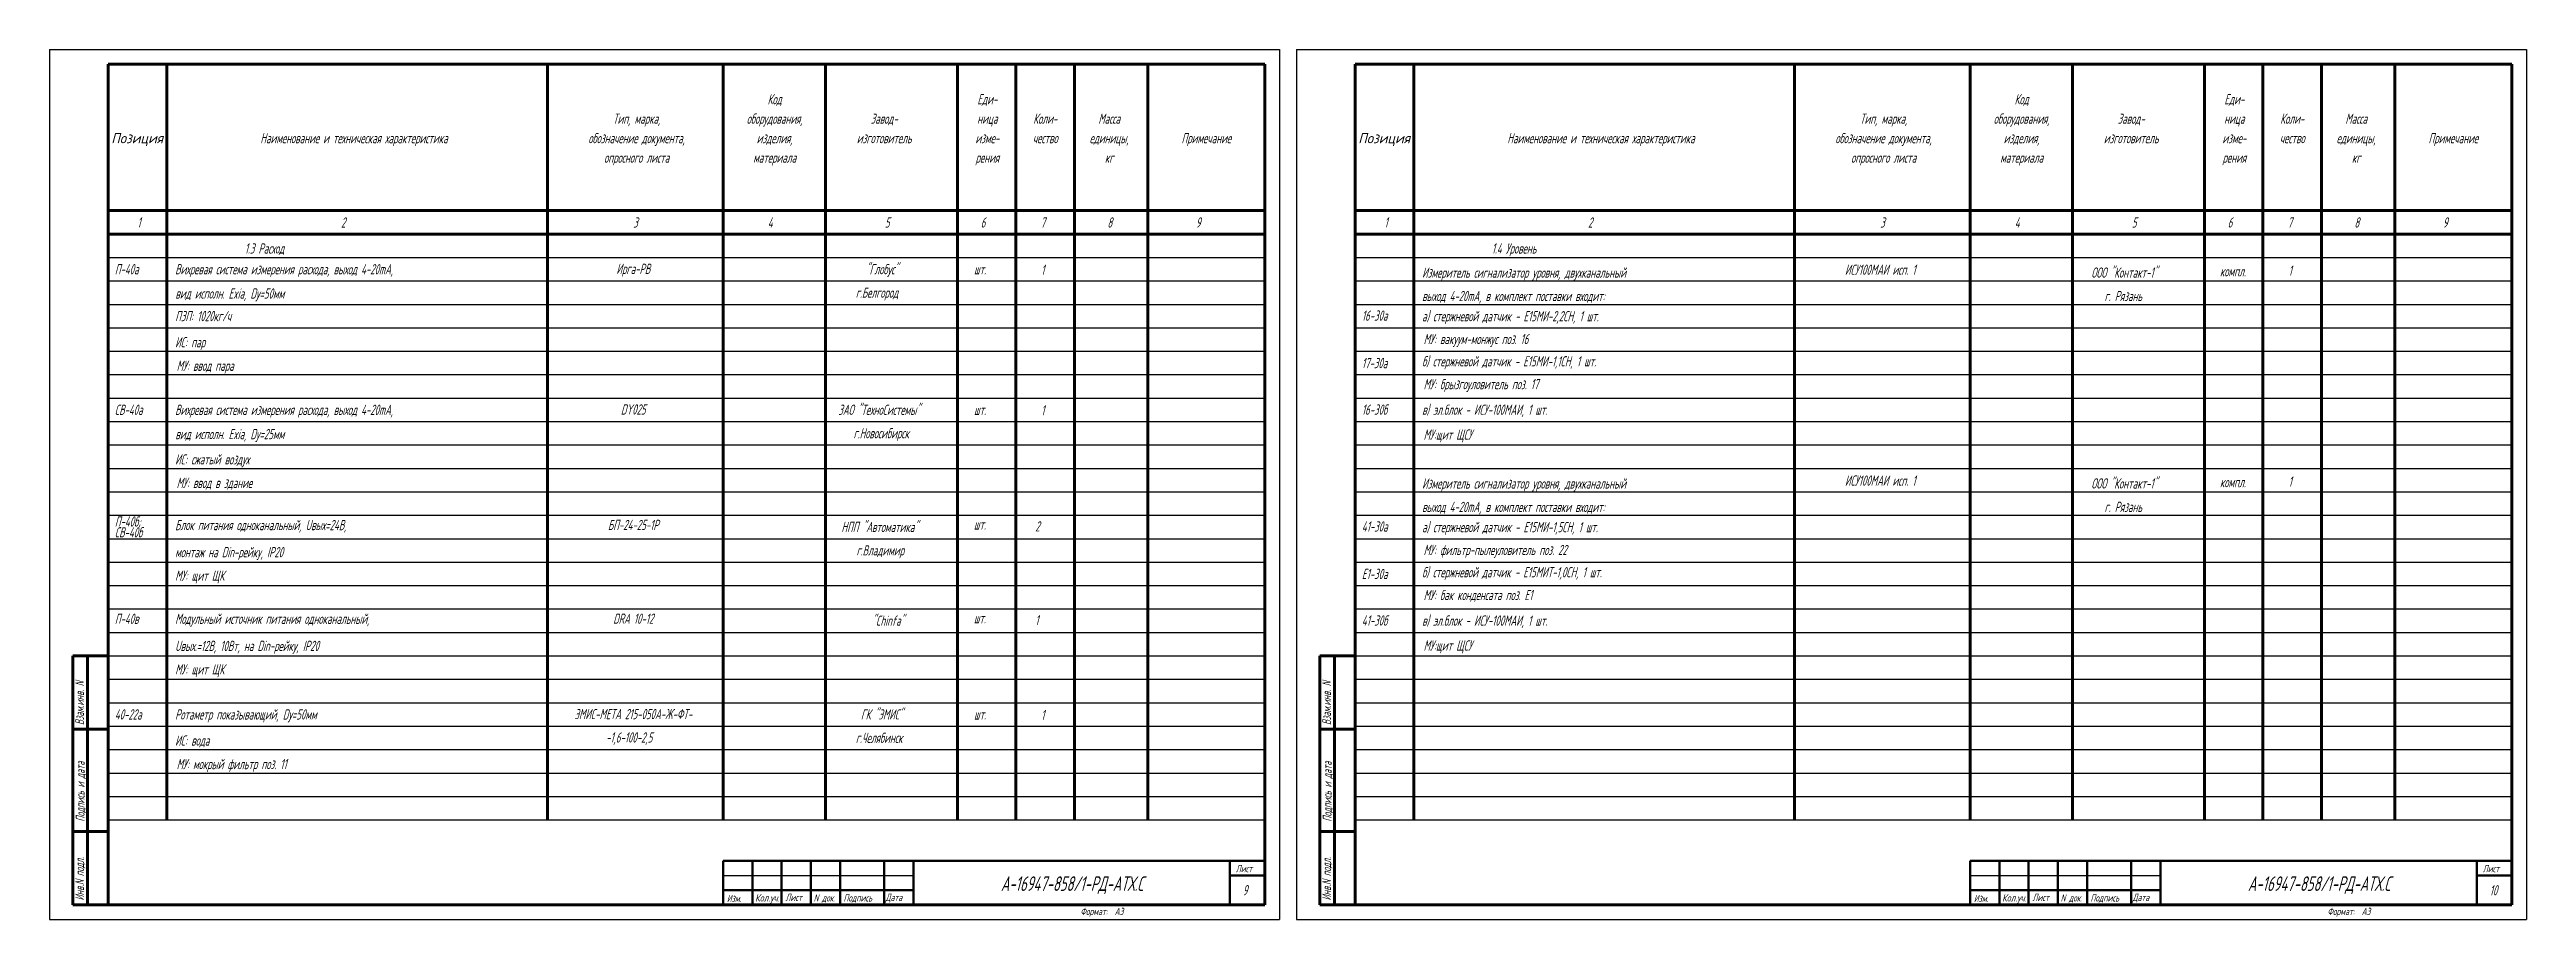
# Model space of a CAD drawing. Header units: millimetres. Extents: x -680 to 9204, y -4430 to 7779.
# Drawn here: x 3207 to 4053, y -3980 to -3683 of the extents above; entities that cross this region are included whole.
import ezdxf
from ezdxf.enums import TextEntityAlignment as Align

# ---------------------------------------------------------------- set-up
doc = ezdxf.new("R2010")
doc.units = ezdxf.units.MM
doc.layers.get('Defpoints').update_dxf_attribs({"color": 33})
doc.layers.add('Обводка', color=6, linetype='Continuous', lineweight=25)
doc.layers.add('Текст_КИП', color=2, linetype='Continuous', lineweight=25)
doc.styles.add('Simplex', font='simplex.shx', dxfattribs={"width": 0.7, "oblique": 15})

msp = doc.modelspace()

# ---------------------------------------------------------------- texts
at = {"color": 1, "style": 'Simplex', "oblique": 15, "width": 0.6}
for s, p in [('Ирга-РВ', (3406.478, -3759.773)), ('DY025', (3406.478, -3807.773)), ('ЭМИС-МЕТА 215-050А-Ж-ФТ-', (3406.478, -3911.773)), ('-1,6-100-2,5  ', (3406.478, -3919.773))]:
    msp.add_text(s, height=3.5, dxfattribs=at).set_placement(p, align=Align.CENTER)
at = {"color": 3, "style": 'Simplex', "oblique": 15, "width": 0.6}
for s, p in [('Измеритель сигнализатор уровня, двухканальный', (3675.865, -3761.057)), ('ООО "Контакт-1"', (3904.403, -3761.042)), ('выход 4-20mA, в комплект поставки входит:', (3675.865, -3769.057)), ('а) стержневой датчик - Е15МИ-2,2СН, 1 шт.', (3675.865, -3775.943)), ('г. Рязань', (3908.907, -3769.042)), ('б) стержневой датчик - Е15МИ-1,1СН, 1 шт.', (3675.865, -3791.342)), ('в) эл.блок - ИСУ-100МАИ, 1 шт.', (3675.865, -3807.866)), ('Измеритель сигнализатор уровня, двухканальный', (3675.865, -3833.057)), ('ООО "Контакт-1"', (3904.403, -3833.042)), ('выход 4-20mA, в комплект поставки входит:', (3675.865, -3841.057)), ('г. Рязань', (3908.907, -3841.042)), ('б) стержневой датчик - Е15МИТ-1,0СН, 1 шт.', (3675.865, -3863.342)), ('в) эл.блок - ИСУ-100МАИ, 1 шт.', (3675.865, -3879.866))]:
    msp.add_text(s, height=3.5, dxfattribs=at).set_placement(p)
for p in [(3832.309, -3760.067), (3832.309, -3832.067)]:
    msp.add_text('ИСУ100МАИ исп. 1', height=3.5, dxfattribs=at).set_placement(p, align=Align.CENTER)
at = {"color": 1, "style": 'Simplex', "oblique": 15, "width": 0.6}
msp.add_text('а) стержневой датчик - Е15МИ-1,5СН, 1 шт.', height=3.5, dxfattribs=at).set_placement((3675.865, -3847.943))
at = {"layer": 'Текст_КИП', "style": 'Simplex', "oblique": 15, "width": 0.6}
for s, p in [('Код', (3454.763, -3701.852)), ('Еди-', (3527.381, -3701.852)), ('Код', (3880.594, -3701.852)), ('Еди-', (3953.212, -3701.852)), ('Наименование и техническая характеристика', (3311.109, -3715.152)), ('обозначение документа,', (3407.634, -3715.152)), ('Тип, марка,', (3407.634, -3708.502)), ('оборудования,', (3454.763, -3708.502)), ('изделия,', (3454.763, -3715.152)), ('изготовитель', (3492.163, -3715.152)), ('Завод-', (3492.163, -3708.502)), ('изме-', (3527.381, -3715.152)), ('ница', (3527.381, -3708.502)), ('Коли-', (3547.163, -3708.502)), ('чество', (3547.163, -3715.152)), ('единицы,', (3568.998, -3715.152)), ('Масса', (3568.998, -3708.502)), ('Примечание', (3602.163, -3715.152)), ('Наименование и техническая характеристика', (3736.94, -3715.152)), ('обозначение документа,', (3833.465, -3715.152)), ('Тип, марка,', (3833.465, -3708.502)), ('оборудования,', (3880.594, -3708.502)), ('изделия,', (3880.594, -3715.152)), ('изготовитель', (3917.994, -3715.152)), ('Завод-', (3917.994, -3708.502)), ('изме-', (3953.212, -3715.152)), ('ница', (3953.212, -3708.502)), ('Коли-', (3972.994, -3708.502)), ('чество', (3972.994, -3715.152)), ('единицы,', (3994.829, -3715.152)), ('Масса', (3994.829, -3708.502)), ('Примечание', (4027.994, -3715.152)), ('опросного листа', (3407.634, -3721.802)), ('материала', (3454.763, -3721.802)), ('рения', (3527.381, -3721.802)), ('кг', (3568.998, -3721.802)), ('опросного листа', (3833.465, -3721.802)), ('материала', (3880.594, -3721.802)), ('рения', (3953.212, -3721.802)), ('кг', (3994.829, -3721.802))]:
    msp.add_text(s, height=3.5, dxfattribs=at).set_placement(p, align=Align.CENTER)
at = {"layer": 'Текст_КИП', "style": 'Simplex', "oblique": 15, "width": 0.822902}
for p, p2 in [((3228.25, -3715.152), (3245.942, -3715.152)), ((3654.081, -3715.152), (3671.774, -3715.152))]:
    msp.add_text('Позиция', height=3.5, dxfattribs=at).set_placement(p, p2, align=Align.FIT)
at = {"layer": 'Текст_КИП', "style": 'Simplex', "oblique": 15, "width": 0.6}
for s, height, p in [('1', 3.5, (3237.143, -3743.948)), ('2', 3.5, (3306.702, -3743.948)), ('3', 3.5, (3406.478, -3743.948)), ('4', 3.5, (3452.431, -3743.948)), ('5', 3.5, (3492.405, -3743.948)), ('6', 3.5, (3525.139, -3743.948)), ('7', 3.5, (3545.597, -3743.948)), ('8', 3.5, (3568.391, -3743.948)), ('9', 3.5, (3598.607, -3743.948)), ('1', 3.5, (3662.974, -3743.948)), ('2', 3.5, (3732.533, -3743.948)), ('3', 3.5, (3832.309, -3743.948)), ('4', 3.5, (3878.263, -3743.948)), ('5', 3.5, (3918.236, -3743.948)), ('6', 3.5, (3950.97, -3743.948)), ('7', 3.5, (3971.428, -3743.948)), ('8', 3.5, (3994.222, -3743.948)), ('9', 3.5, (4024.438, -3743.948)), ('1.3 Расход', 3.5, (3273.809, -3752.814)), ('1.4 Уровень', 3.5, (3699.64, -3752.814)), ('П-40а', 3.5, (3229.448, -3759.896)), ('компл.', 3.5, (3948.322, -3760.598)), ('1', 3.5, (3971.741, -3760.384)), ('ПЗП: 1020кг/ч', 3.5, (3250.061, -3775.906)), ('16-30а', 3.5, (3655.279, -3775.744)), ('МУ: вакуум-монжус поз. 16', 3.5, (3676.385, -3783.74)), ('ИС: пар', 3.5, (3250.034, -3784.822)), ('17-30а', 3.5, (3655.279, -3791.947)), ('МУ: ввод пара', 3.5, (3250.554, -3792.853)), ('МУ: брызгоуловитель поз. 17', 3.5, (3676.385, -3799.139)), ('СВ-40а', 3.5, (3229.448, -3807.896)), ('16-30б', 3.5, (3655.279, -3807.837)), ('МУ:щит ЩСУ', 3.5, (3676.385, -3816.363)), ('ИС: сжатый воздух', 3.5, (3250.034, -3824.822)), ('МУ: ввод в здание', 3.5, (3250.554, -3832.853)), ('компл.', 3.5, (3948.322, -3832.598)), ('1', 3.5, (3971.741, -3832.384)), ('П-40б;', 3.5, (3229.448, -3846.04)), ('СВ-40б', 3.5, (3229.448, -3849.727)), ('Блок питания одноканальный, Uвых=24В,', 3.5, (3250.034, -3847.252)), (' шт.   ', 3.5, (3521.419, -3847.043)), ('2', 3.5, (3543.758, -3847.686)), ('41-30а', 3.5, (3655.279, -3847.744)), ('монтаж на Din-рейку, IP20', 3.5, (3250.034, -3856.509)), ('МУ: фильтр-пылеуловитель поз. 22', 3.5, (3676.385, -3855.74)), ('МУ: щит ЩК', 3.5, (3250.034, -3864.509)), ('Е1-30а', 3.5, (3655.279, -3863.947)), ('МУ: бак конденсата поз. Е1', 3.5, (3676.385, -3871.139)), ('П-40в', 3.5, (3229.448, -3879.252)), ('Модульный источник питания одноканальный,', 3.5, (3250.034, -3879.252)), (' шт.   ', 3.5, (3521.419, -3879.043)), ('1', 3.5, (3543.758, -3879.686)), ('41-30б', 3.5, (3655.279, -3879.837)), ('Uвых.=12В, 10Вт, на Din-рейку, IP20', 3.5, (3250.034, -3888.509)), ('МУ:щит ЩСУ', 3.5, (3676.385, -3888.363)), ('МУ: щит ЩК', 3.5, (3250.034, -3896.509)), ('40-22a', 3.5, (3229.448, -3911.896)), ('ИС: вода', 3.5, (3250.034, -3920.822)), ('МУ: мокрый фильтр поз. 11', 3.5, (3250.554, -3928.853)), ('А-16947-858/1-РД-АТХ.С', 5, (3532.031, -3970.428)), ('А-16947-858/1-РД-АТХ.С', 5, (3957.862, -3970.428))]:
    msp.add_text(s, height=height, dxfattribs=at).set_placement(p)
at = {"layer": 'Текст_КИП', "color": 3, "style": 'Simplex', "oblique": 15, "width": 0.6}
for s, p in [('Вихревая система измерения расхода, выход 4-20mA,', (3250.034, -3759.906)), ('"Глобус"', (3485.934, -3759.891)), ('вид исполн. Exia, Dу=50мм', (3250.131, -3768.184)), ('г.Белгород', (3482.482, -3767.891)), ('Вихревая система измерения расхода, выход 4-20mA,', (3250.034, -3807.906)), ('ЗАО "ТехноСистемы"', (3476.514, -3807.891)), ('вид исполн. Exia, Dу=25мм', (3250.131, -3816.184)), ('г.Новосибирск', (3481.717, -3815.891)), ('НПП "Автоматика"', (3477.561, -3847.891)), ('г.Владимир', (3482.713, -3855.891)), ('"Chinfa"', (3488.07, -3879.891)), ('ГК "ЭМИС"', (3484.213, -3911.891)), ('Ротаметр показывающий, Dу=50мм', (3250.034, -3911.906)), ('г.Челябинск', (3482.496, -3919.891))]:
    msp.add_text(s, height=3.5, dxfattribs=at).set_placement(p)
at = {"layer": 'Текст_КИП', "lineweight": -3, "style": 'Simplex', "oblique": 15, "width": 0.6}
for s, height, p in [('шт.', 3.5, (3522.853, -3759.917)), ('1', 3.5, (3545.757, -3760.11)), ('шт.', 3.5, (3522.853, -3807.917)), ('1', 3.5, (3545.757, -3808.11)), ('шт.', 3.5, (3522.853, -3911.917)), ('1', 3.5, (3545.757, -3912.11)), ('Лист', 2.5, (3612.244, -3964.036)), ('Лист', 2.5, (4038.075, -3964.036)), ('Изм.', 2.5, (3438.441, -3974.223)), ('Лист', 2.5, (3458.46, -3973.859)), ('N док.', 2.5, (3468.106, -3974.041)), ('Подпись', 2.5, (3478.297, -3974.041)), ('Дата', 2.5, (3492.675, -3973.859)), ('9', 3.5, (3614.603, -3971.921)), ('Изм.', 2.5, (3864.272, -3974.223)), ('Лист', 2.5, (3884.291, -3973.859)), ('N док.', 2.5, (3893.937, -3974.041)), ('Подпись', 2.5, (3904.129, -3974.041)), ('Дата', 2.5, (3918.506, -3973.859)), ('10', 3.5, (4040.435, -3971.921)), ('Формат:  А3', 2.5, (3559.206, -3978.68)), ('Формат:  А3', 2.5, (3985.037, -3978.68))]:
    msp.add_text(s, height=height, dxfattribs=at).set_placement(p)
at = {"layer": 'Текст_КИП', "color": 3, "style": 'Simplex', "oblique": 15, "width": 0.6}
for s, p in [('БП-24-25-1Р', (3406.478, -3847.209)), ('DRA 10-12', (3406.478, -3879.209))]:
    msp.add_text(s, height=3.5, dxfattribs=at).set_placement(p, align=Align.CENTER)
at = {"layer": 'Текст_КИП', "style": 'Simplex', "oblique": 15, "width": 0.6}
for s, p in [('Взам.инв. N', (3218.925, -3913.785)), ('Взам.инв. N', (3644.757, -3913.785)), ('Подпись и дата', (3219.135, -3946.781)), ('Подпись и дата', (3644.967, -3946.781)), ('Инв.N подл.', (3218.925, -3973.681)), ('Инв.N подл.', (3644.757, -3973.681))]:
    msp.add_text(s, height=3, rotation=90, dxfattribs=at).set_placement(p)
at = {"layer": 'Текст_КИП', "lineweight": -3, "style": 'Simplex', "oblique": 15, "width": 0.696257}
for p, p2 in [((3448.087, -3974.041), (3456.458, -3974.041)), ((3873.918, -3974.041), (3882.289, -3974.041))]:
    msp.add_text('Кол.уч.', height=2.5, dxfattribs=at).set_placement(p, p2, align=Align.FIT)

# ---------------------------------------------------------------- linework, layer by layer
at = {"lineweight": 60}
for p, q in [((3227.163, -3975.152), (3227.163, -3688.152)), ((3227.163, -3688.152), (3622.163, -3688.152)), ((3247.163, -3688.152), (3247.163, -3946.152)), ((3377.163, -3688.152), (3377.163, -3946.152)), ((3437.163, -3688.152), (3437.163, -3946.152)), ((3472.163, -3688.152), (3472.163, -3946.152)), ((3517.163, -3688.152), (3517.163, -3946.152)), ((3537.163, -3688.152), (3537.163, -3946.152)), ((3557.163, -3688.152), (3557.163, -3946.152)), ((3582.163, -3688.152), (3582.163, -3946.152)), ((3622.163, -3688.152), (3622.163, -3975.152)), ((3652.994, -3975.152), (3652.994, -3688.152)), ((3652.994, -3688.152), (4047.994, -3688.152)), ((3672.994, -3688.152), (3672.994, -3946.152)), ((3802.994, -3688.152), (3802.994, -3946.152)), ((3862.994, -3688.152), (3862.994, -3946.152)), ((3897.994, -3688.152), (3897.994, -3946.152)), ((3942.994, -3688.152), (3942.994, -3946.152)), ((3962.994, -3688.152), (3962.994, -3946.152)), ((3982.994, -3688.152), (3982.994, -3946.152)), ((4007.994, -3688.152), (4007.994, -3946.152)), ((4047.994, -3688.152), (4047.994, -3975.152)), ((3227.163, -3738.152), (3622.163, -3738.152)), ((3652.994, -3738.152), (4047.994, -3738.152)), ((3227.163, -3746.152), (3622.163, -3746.152)), ((3652.994, -3746.152), (4047.994, -3746.152)), ((3215.163, -3975.152), (3215.163, -3890.152)), ((3215.163, -3890.152), (3227.163, -3890.152)), ((3220.163, -3975.152), (3220.163, -3890.152)), ((3640.994, -3975.152), (3640.994, -3890.152)), ((3640.994, -3890.152), (3652.994, -3890.152)), ((3645.994, -3975.152), (3645.994, -3890.152)), ((3227.163, -3915.152), (3215.163, -3915.152)), ((3652.994, -3915.152), (3640.994, -3915.152)), ((3227.163, -3950.152), (3215.163, -3950.152)), ((3652.994, -3950.152), (3640.994, -3950.152)), ((3227.163, -3975.152), (3215.163, -3975.152)), ((3622.163, -3975.152), (3227.163, -3975.152)), ((3652.994, -3975.152), (3640.994, -3975.152)), ((4047.994, -3975.152), (3652.994, -3975.152))]:
    msp.add_line(p, q, dxfattribs=at)
at = {"lineweight": 50}
for p, q in [((3622.163, -3960.152), (3437.163, -3960.152)), ((3437.163, -3960.152), (3437.163, -3975.152)), ((3447.163, -3975.152), (3447.163, -3960.152)), ((3457.163, -3975.152), (3457.163, -3960.152)), ((3467.163, -3975.152), (3467.163, -3960.152)), ((3477.163, -3975.152), (3477.163, -3960.152)), ((3492.163, -3975.152), (3492.163, -3960.152)), ((3502.163, -3975.152), (3502.163, -3960.152)), ((3610.163, -3975.152), (3610.163, -3960.152)), ((3610.163, -3965.152), (3622.163, -3965.152)), ((4047.994, -3960.152), (3862.994, -3960.152)), ((3862.994, -3960.152), (3862.994, -3975.152)), ((3872.994, -3975.152), (3872.994, -3960.152)), ((3882.994, -3975.152), (3882.994, -3960.152)), ((3892.994, -3975.152), (3892.994, -3960.152)), ((3902.994, -3975.152), (3902.994, -3960.152)), ((3917.994, -3975.152), (3917.994, -3960.152)), ((3927.994, -3975.152), (3927.994, -3960.152)), ((4035.994, -3975.152), (4035.994, -3960.152)), ((4035.994, -3965.152), (4047.994, -3965.152)), ((3437.163, -3970.152), (3502.163, -3970.152)), ((3862.994, -3970.152), (3927.994, -3970.152))]:
    msp.add_line(p, q, dxfattribs=at)
at = {"lineweight": -3}
for p, q in [((3437.163, -3965.152), (3502.163, -3965.152)), ((3862.994, -3965.152), (3927.994, -3965.152))]:
    msp.add_line(p, q, dxfattribs=at)
at = {"layer": 'Defpoints'}
for p, q in [((3207.163, -3683.152), (3627.163, -3683.152)), ((3207.163, -3683.152), (3207.163, -3980.124)), ((3627.163, -3683.152), (3627.163, -3980.152)), ((3632.994, -3683.152), (4052.994, -3683.152)), ((3632.994, -3683.152), (3632.994, -3980.124)), ((4052.994, -3683.152), (4052.994, -3980.152)), ((3207.163, -3980.124), (3627.163, -3980.152)), ((3632.994, -3980.124), (4052.994, -3980.152))]:
    msp.add_line(p, q, dxfattribs=at)
at = {"layer": 'Обводка', "color": 155}
for p, q in [((3227.163, -3754.152), (3622.163, -3754.152)), ((3652.994, -3754.152), (4047.994, -3754.152)), ((3227.163, -3762.152), (3622.163, -3762.152)), ((3652.994, -3762.152), (4047.994, -3762.152)), ((3227.163, -3770.152), (3622.163, -3770.152)), ((3652.994, -3770.152), (4047.994, -3770.152)), ((3227.163, -3778.152), (3622.163, -3778.152)), ((3652.994, -3778.152), (4047.994, -3778.152)), ((3227.163, -3786.152), (3622.163, -3786.152)), ((3652.994, -3786.152), (4047.994, -3786.152)), ((3227.163, -3794.152), (3622.163, -3794.152)), ((3652.994, -3794.152), (4047.994, -3794.152)), ((3227.163, -3802.152), (3622.163, -3802.152)), ((3652.994, -3802.152), (4047.994, -3802.152)), ((3227.163, -3810.152), (3622.163, -3810.152)), ((3652.994, -3810.152), (4047.994, -3810.152)), ((3227.163, -3818.152), (3622.163, -3818.152)), ((3652.994, -3818.152), (4047.994, -3818.152)), ((3227.163, -3826.152), (3622.163, -3826.152)), ((3652.994, -3826.152), (4047.994, -3826.152)), ((3227.163, -3834.152), (3622.163, -3834.152)), ((3652.994, -3834.152), (4047.994, -3834.152)), ((3227.163, -3842.152), (3622.163, -3842.152)), ((3652.994, -3842.152), (4047.994, -3842.152)), ((3227.163, -3850.152), (3622.163, -3850.152)), ((3652.994, -3850.152), (4047.994, -3850.152)), ((3227.163, -3858.152), (3622.163, -3858.152)), ((3652.994, -3858.152), (4047.994, -3858.152)), ((3227.163, -3866.152), (3622.163, -3866.152)), ((3652.994, -3866.152), (4047.994, -3866.152)), ((3227.163, -3874.152), (3622.163, -3874.152)), ((3227.163, -3882.152), (3622.163, -3882.152)), ((3652.994, -3874.152), (4047.994, -3874.152)), ((3652.994, -3882.152), (4047.994, -3882.152)), ((3227.163, -3890.152), (3622.163, -3890.152)), ((3652.994, -3890.152), (4047.994, -3890.152)), ((3227.163, -3898.152), (3622.163, -3898.152)), ((3652.994, -3898.152), (4047.994, -3898.152)), ((3227.163, -3906.152), (3622.163, -3906.152)), ((3652.994, -3906.152), (4047.994, -3906.152)), ((3227.163, -3914.152), (3622.163, -3914.152)), ((3652.994, -3914.152), (4047.994, -3914.152)), ((3227.163, -3922.152), (3622.163, -3922.152)), ((3652.994, -3922.152), (4047.994, -3922.152)), ((3227.163, -3930.152), (3622.163, -3930.152)), ((3652.994, -3930.152), (4047.994, -3930.152)), ((3227.163, -3938.152), (3622.163, -3938.152)), ((3652.994, -3938.152), (4047.994, -3938.152)), ((3227.163, -3946.152), (3622.163, -3946.152)), ((3227.163, -3946.152), (3622.163, -3946.152)), ((3652.994, -3946.152), (4047.994, -3946.152)), ((3652.994, -3946.152), (4047.994, -3946.152))]:
    msp.add_line(p, q, dxfattribs=at)

msp.set_redraw_order([(e.dxf.handle, doc.entitydb.next_handle()) for e in msp.query("TEXT MTEXT ATTDEF DIMENSION ARC_DIMENSION")])  # texts and dimensions are drawn at this point

doc.saveas('drawing.dxf')
